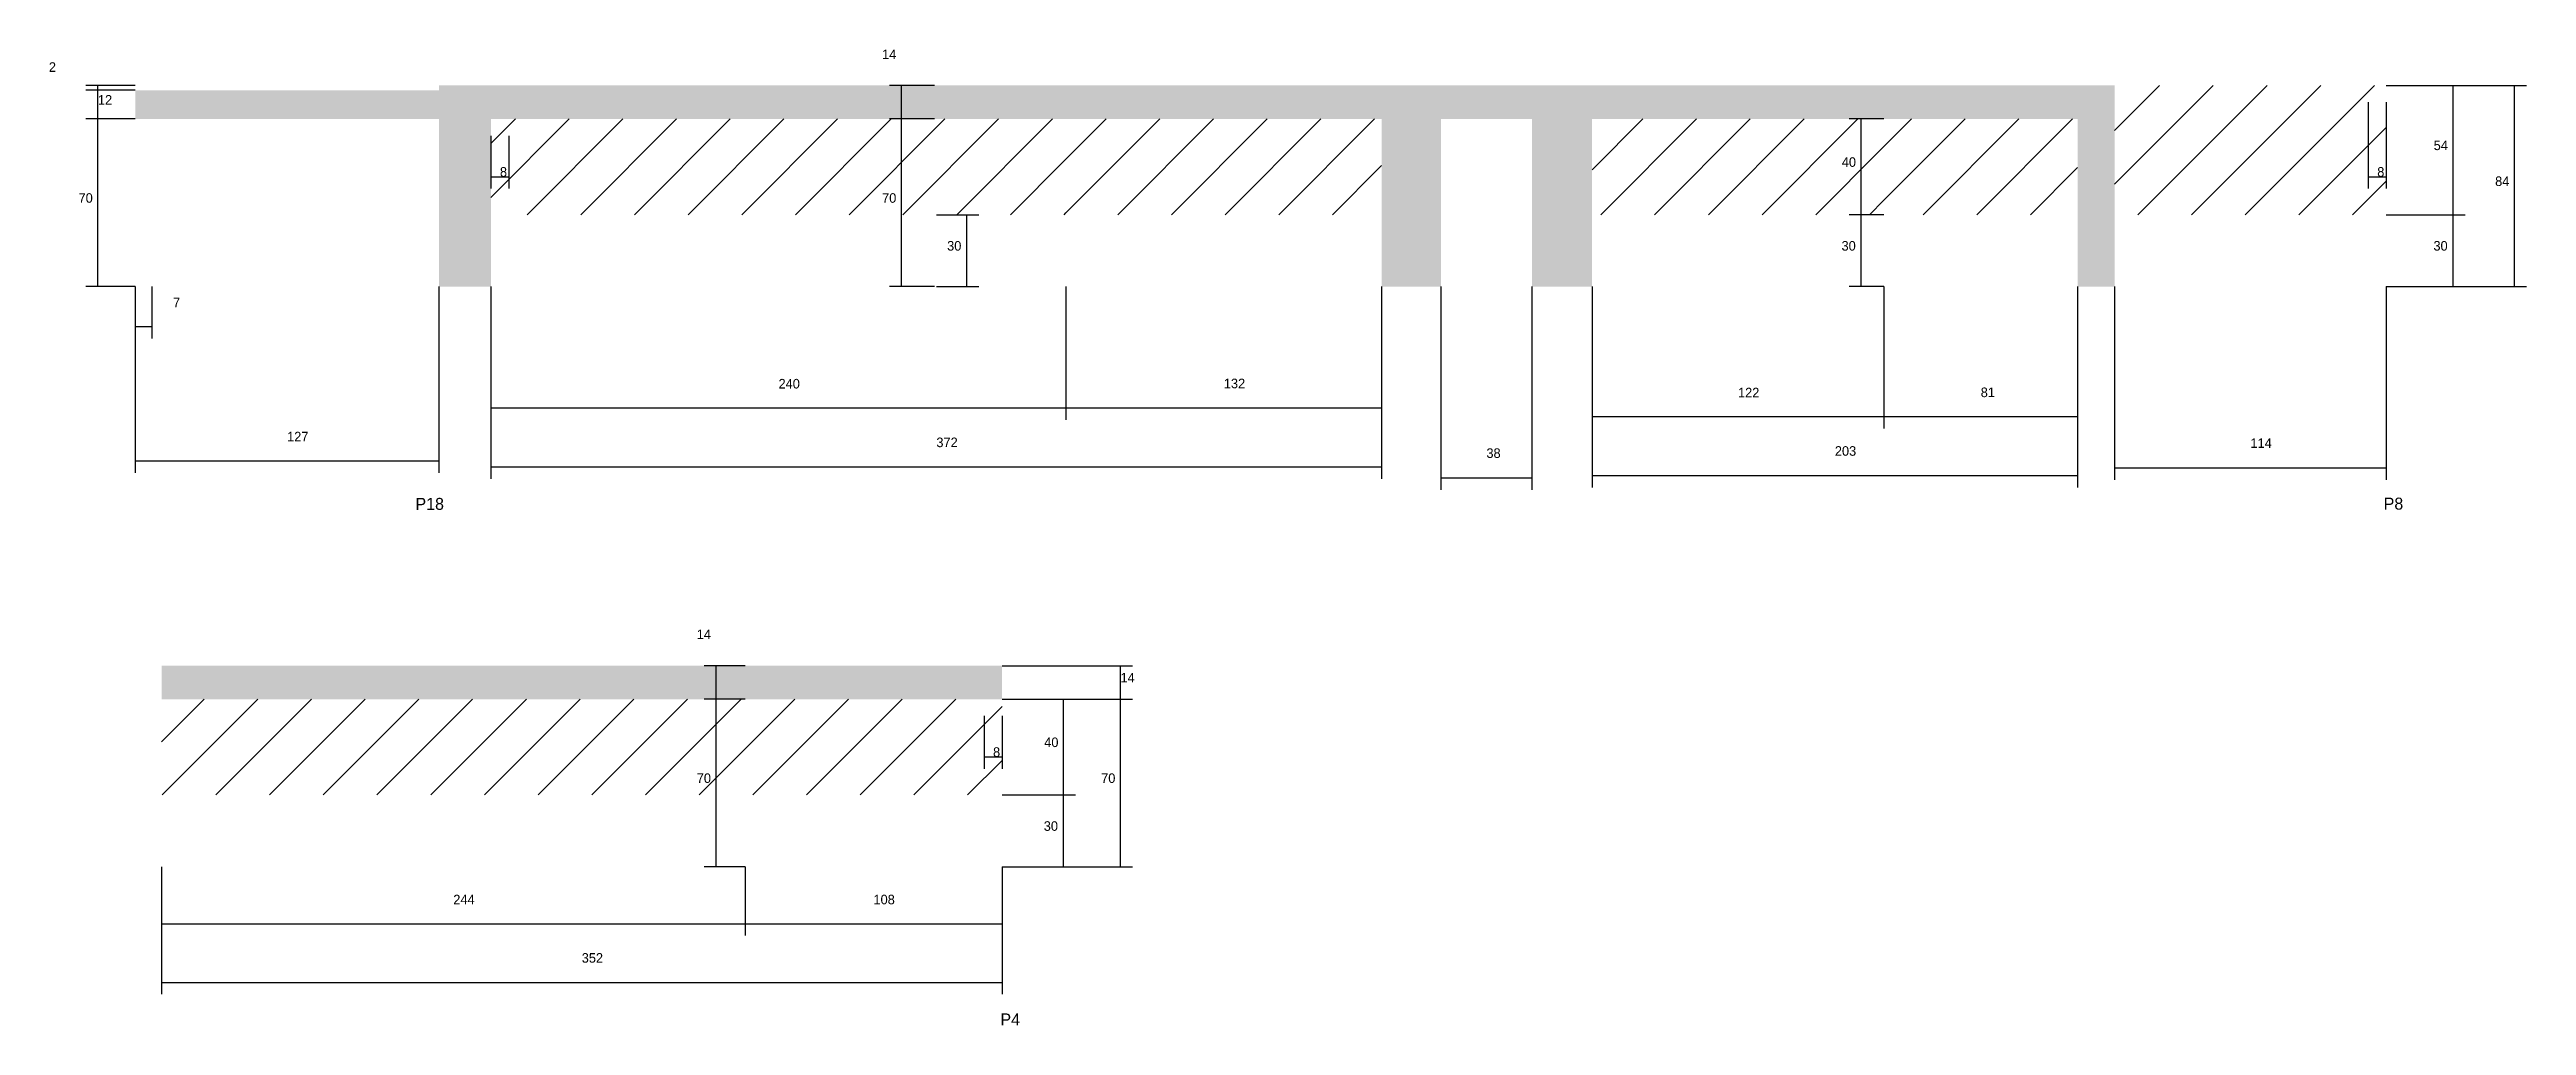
# Model space of a CAD drawing. Header units: metres. Extents: x 82257 to 131033, y 26891 to 28193.
# Drawn here: x 129177 to 130212, y 27785 to 28193 of the extents above; entities that cross this region are included whole.
import ezdxf

# ---------------------------------------------------------------- set-up
doc = ezdxf.new("R2010")
doc.units = ezdxf.units.M
for name, color, linetype in [('COTA', 2, 'Continuous'), ('Hachura', 8, 'Continuous'), ('NOMENCLATURA', 7, 'Continuous')]:
    doc.layers.add(name, color=color, linetype=linetype)

msp = doc.modelspace()

# ---------------------------------------------------------------- texts
at = {"layer": 'COTA'}
for s, p in [('14', (129524.7, 28188.9)), ('2', (129176.3, 28183.6)), ('12', (129196.8, 28169.9)), ('54', (130173.5, 28150.9)), ('8', (129364.9, 28139.8)), ('40', (129926, 28143.9)), ('8', (130149.9, 28139.8)), ('70', (129188.7, 28128.9)), ('70', (129524.7, 28128.9)), ('84', (130199.2, 28135.9)), ('30', (129551.9, 28108.9)), ('30', (129925.9, 28108.9)), ('30', (130173.4, 28108.9)), ('7', (129228.2, 28085.2)), ('240', (129481.4, 28051.3)), ('132', (129667.6, 28051.4)), ('122', (129882.6, 28047.6)), ('81', (129984.1, 28047.7)), ('127', (129275.9, 28029.2)), ('372', (129547.4, 28026.8)), ('203', (129923.1, 28023.2)), ('114', (130096.9, 28026.5)), ('38', (129777.4, 28022.3)), ('14', (129447.2, 27946.6)), ('14', (129624.4, 27928.5)), ('40', (129592.5, 27901.5)), ('8', (129571.1, 27897.4)), ('70', (129447.2, 27886.5)), ('70', (129616.3, 27886.5)), ('30', (129592.3, 27866.5)), ('244', (129345.4, 27835.8)), ('108', (129521.1, 27835.8)), ('352', (129399.1, 27811.4))]:
    msp.add_text(s, height=4, dxfattribs=at).set_placement(p)
at = {"layer": 'NOMENCLATURA'}
for s, p in [('P18', (129329.6, 28000.6)), ('P8', (130152.6, 28000.7)), ('P4', (129574.2, 27785.2))]:
    msp.add_text(s, height=5, dxfattribs=at).set_placement(p)

# ---------------------------------------------------------------- hatches: boundary and pattern name
at = {"layer": 'COTA'}
h = msp.add_hatch(dxfattribs=at)
h.set_pattern_fill('AR-CONC', scale=0.03)
h.paths.add_polyline_path([(129758.4, 28163.9), (129796.4, 28163.9), (129796.4, 28093.9), (129821.6, 28093.9), (129821.6, 28163.9), (130024.6, 28163.9), (130024.6, 28093.9), (130040.1, 28093.9), (130040.1, 28177.9), (129339.4, 28177.9), (129339.4, 28175.9), (129212.4, 28175.9), (129212.4, 28163.9), (129339.4, 28163.9), (129339.4, 28093.9), (129361.1, 28093.9), (129361.1, 28163.9), (129733.6, 28163.9), (129733.6, 28093.9), (129758.4, 28093.9)])
h = msp.add_hatch(dxfattribs=at)
h.set_pattern_fill('AR-CONC', scale=0.03)
h.paths.add_polyline_path([(129223.4, 27935.5), (129223.4, 27921.5), (129574.9, 27921.5), (129574.9, 27935.5)])
at = {"layer": 'Hachura'}
h = msp.add_hatch(dxfattribs=at)
h.set_pattern_fill('ANSI31', scale=5)
h.paths.add_polyline_path([(130153.6, 28123.9), (130153.6, 28177.9), (130040.1, 28177.9), (130040.1, 28123.9)])
h = msp.add_hatch(dxfattribs=at)
h.set_pattern_fill('ANSI31', scale=5)
h.paths.add_polyline_path([(129601.6, 28123.9), (129601.6, 28163.9), (129361.1, 28163.9), (129361.1, 28123.9)])
h = msp.add_hatch(dxfattribs=at)
h.set_pattern_fill('ANSI31', scale=5)
h.paths.add_polyline_path([(129733.6, 28123.9), (129733.6, 28163.9), (129601.6, 28163.9), (129601.6, 28123.9)])
h = msp.add_hatch(dxfattribs=at)
h.set_pattern_fill('ANSI31', scale=5)
h.paths.add_polyline_path([(129821.6, 28163.9), (129821.6, 28123.9), (129943.6, 28123.9), (129943.6, 28163.9)])
h = msp.add_hatch(dxfattribs=at)
h.set_pattern_fill('ANSI31', scale=5)
h.paths.add_polyline_path([(130024.6, 28123.9), (130024.6, 28163.9), (129943.6, 28163.9), (129943.6, 28123.9)])
h = msp.add_hatch(dxfattribs=at)
h.set_pattern_fill('ANSI31', scale=5)
h.paths.add_polyline_path([(129223.4, 27921.5), (129223.4, 27881.5), (129467.4, 27881.5), (129467.4, 27921.5)])
h = msp.add_hatch(dxfattribs=at)
h.set_pattern_fill('ANSI31', scale=5)
h.paths.add_polyline_path([(129574.9, 27881.5), (129574.9, 27921.5), (129467.4, 27921.5), (129467.4, 27881.5)])

# ---------------------------------------------------------------- linework, layer by layer
at = {"layer": 'COTA'}
for p, q in [((129212.4, 28177.9), (129191.8, 28177.9)), ((129212.4, 28175.9), (129191.8, 28175.9)), ((129212.4, 28175.9), (129191.8, 28175.9)), ((129196.8, 28175.9), (129196.8, 28177.9)), ((129196.8, 28163.9), (129196.8, 28175.9)), ((129546.6, 28177.9), (129527.8, 28177.9)), ((129532.8, 28163.9), (129532.8, 28177.9)), ((130153.6, 28177.9), (130212.3, 28177.9)), ((130153.6, 28177.9), (130186.6, 28177.9)), ((130181.6, 28123.9), (130181.6, 28177.9)), ((130207.3, 28093.9), (130207.3, 28177.9)), ((129212.4, 28163.9), (129191.8, 28163.9)), ((129212.4, 28163.9), (129191.8, 28163.9)), ((129196.8, 28093.9), (129196.8, 28163.9)), ((129546.6, 28163.9), (129527.8, 28163.9)), ((129546.6, 28163.9), (129527.8, 28163.9)), ((129532.8, 28093.9), (129532.8, 28163.9)), ((129943.6, 28163.9), (129929.1, 28163.9)), ((129934.1, 28123.9), (129934.1, 28163.9)), ((130146.1, 28170.9), (130146.1, 28134.8)), ((130153.6, 28170.9), (130153.6, 28134.8)), ((129361.1, 28156.9), (129361.1, 28134.8)), ((129368.6, 28156.9), (129368.6, 28134.8)), ((129361.1, 28139.8), (129368.6, 28139.8)), ((130146.1, 28139.8), (130153.6, 28139.8)), ((129547.4, 28123.9), (129565.1, 28123.9)), ((129560.1, 28093.9), (129560.1, 28123.9)), ((129943.6, 28123.9), (129929.1, 28123.9)), ((129943.6, 28123.9), (129929.1, 28123.9)), ((129934.1, 28093.9), (129934.1, 28123.9)), ((130153.6, 28123.9), (130186.6, 28123.9)), ((130153.6, 28123.9), (130186.6, 28123.9)), ((130181.6, 28093.9), (130181.6, 28123.9)), ((129212.4, 28093.9), (129191.8, 28093.9)), ((129212.4, 28093.9), (129212.4, 28016.1)), ((129212.4, 28093.9), (129212.4, 28072.2)), ((129219.4, 28093.9), (129219.4, 28072.2)), ((129339.4, 28093.9), (129339.4, 28016.1)), ((129361.1, 28093.9), (129361.1, 28038.2)), ((129361.1, 28093.9), (129361.1, 28013.6)), ((129546.6, 28093.9), (129527.8, 28093.9)), ((129547.4, 28093.9), (129565.1, 28093.9)), ((129601.6, 28093.9), (129601.6, 28038.2)), ((129601.6, 28093.9), (129601.6, 28038.2)), ((129733.6, 28093.9), (129733.6, 28038.2)), ((129733.6, 28093.9), (129733.6, 28013.6)), ((129758.4, 28093.9), (129758.4, 28009)), ((129796.4, 28093.9), (129796.4, 28009)), ((129821.6, 28093.9), (129821.6, 28034.6)), ((129821.6, 28093.9), (129821.6, 28010)), ((129943.6, 28093.9), (129929.1, 28093.9)), ((129943.6, 28093.9), (129943.6, 28034.6)), ((129943.6, 28093.9), (129943.6, 28034.6)), ((130024.6, 28093.9), (130024.6, 28034.6)), ((130024.6, 28093.9), (130024.6, 28010)), ((130040.1, 28093.9), (130040.1, 28013.2)), ((130153.6, 28093.9), (130153.6, 28013.2)), ((130153.6, 28093.9), (130212.3, 28093.9)), ((130153.6, 28093.9), (130186.6, 28093.9)), ((129212.4, 28077.2), (129219.4, 28077.2)), ((129361.1, 28043.2), (129601.6, 28043.2)), ((129601.6, 28043.2), (129733.6, 28043.2)), ((129821.6, 28039.6), (129943.6, 28039.6)), ((129943.6, 28039.6), (130024.6, 28039.6)), ((129212.4, 28021.1), (129339.4, 28021.1)), ((129361.1, 28018.6), (129733.6, 28018.6)), ((130040.1, 28018.2), (130153.6, 28018.2)), ((129758.4, 28014), (129796.4, 28014)), ((129821.6, 28015), (130024.6, 28015)), ((129467.4, 27935.5), (129450.3, 27935.5)), ((129455.3, 27921.5), (129455.3, 27935.5)), ((129574.9, 27935.5), (129629.4, 27935.5)), ((129624.4, 27921.5), (129624.4, 27935.5)), ((129467.4, 27921.5), (129450.3, 27921.5)), ((129467.4, 27921.5), (129450.3, 27921.5)), ((129455.3, 27851.5), (129455.3, 27921.5)), ((129567.4, 27914.5), (129567.4, 27892.4)), ((129574.9, 27921.5), (129629.4, 27921.5)), ((129574.9, 27921.5), (129629.4, 27921.5)), ((129574.9, 27921.5), (129605.6, 27921.5)), ((129574.9, 27914.5), (129574.9, 27892.4)), ((129600.6, 27881.5), (129600.6, 27921.5)), ((129624.4, 27851.5), (129624.4, 27921.5)), ((129567.4, 27897.4), (129574.9, 27897.4)), ((129574.9, 27881.5), (129605.6, 27881.5)), ((129574.9, 27881.5), (129605.6, 27881.5)), ((129600.6, 27851.5), (129600.6, 27881.5)), ((129223.4, 27851.5), (129223.4, 27822.7)), ((129223.4, 27851.5), (129223.4, 27798.2)), ((129467.4, 27851.5), (129450.3, 27851.5)), ((129467.4, 27851.5), (129467.4, 27822.7)), ((129467.4, 27851.5), (129467.4, 27822.7)), ((129574.9, 27851.5), (129574.9, 27822.7)), ((129574.9, 27851.5), (129574.9, 27798.2)), ((129574.9, 27851.5), (129629.4, 27851.5)), ((129574.9, 27851.5), (129605.6, 27851.5)), ((129223.4, 27827.7), (129467.4, 27827.7)), ((129467.4, 27827.7), (129574.9, 27827.7)), ((129223.4, 27803.2), (129574.9, 27803.2))]:
    msp.add_line(p, q, dxfattribs=at)

msp.set_redraw_order([(e.dxf.handle, doc.entitydb.next_handle()) for e in msp.query("TEXT MTEXT ATTDEF DIMENSION ARC_DIMENSION")])  # texts and dimensions are drawn at this point

doc.saveas('drawing.dxf')
